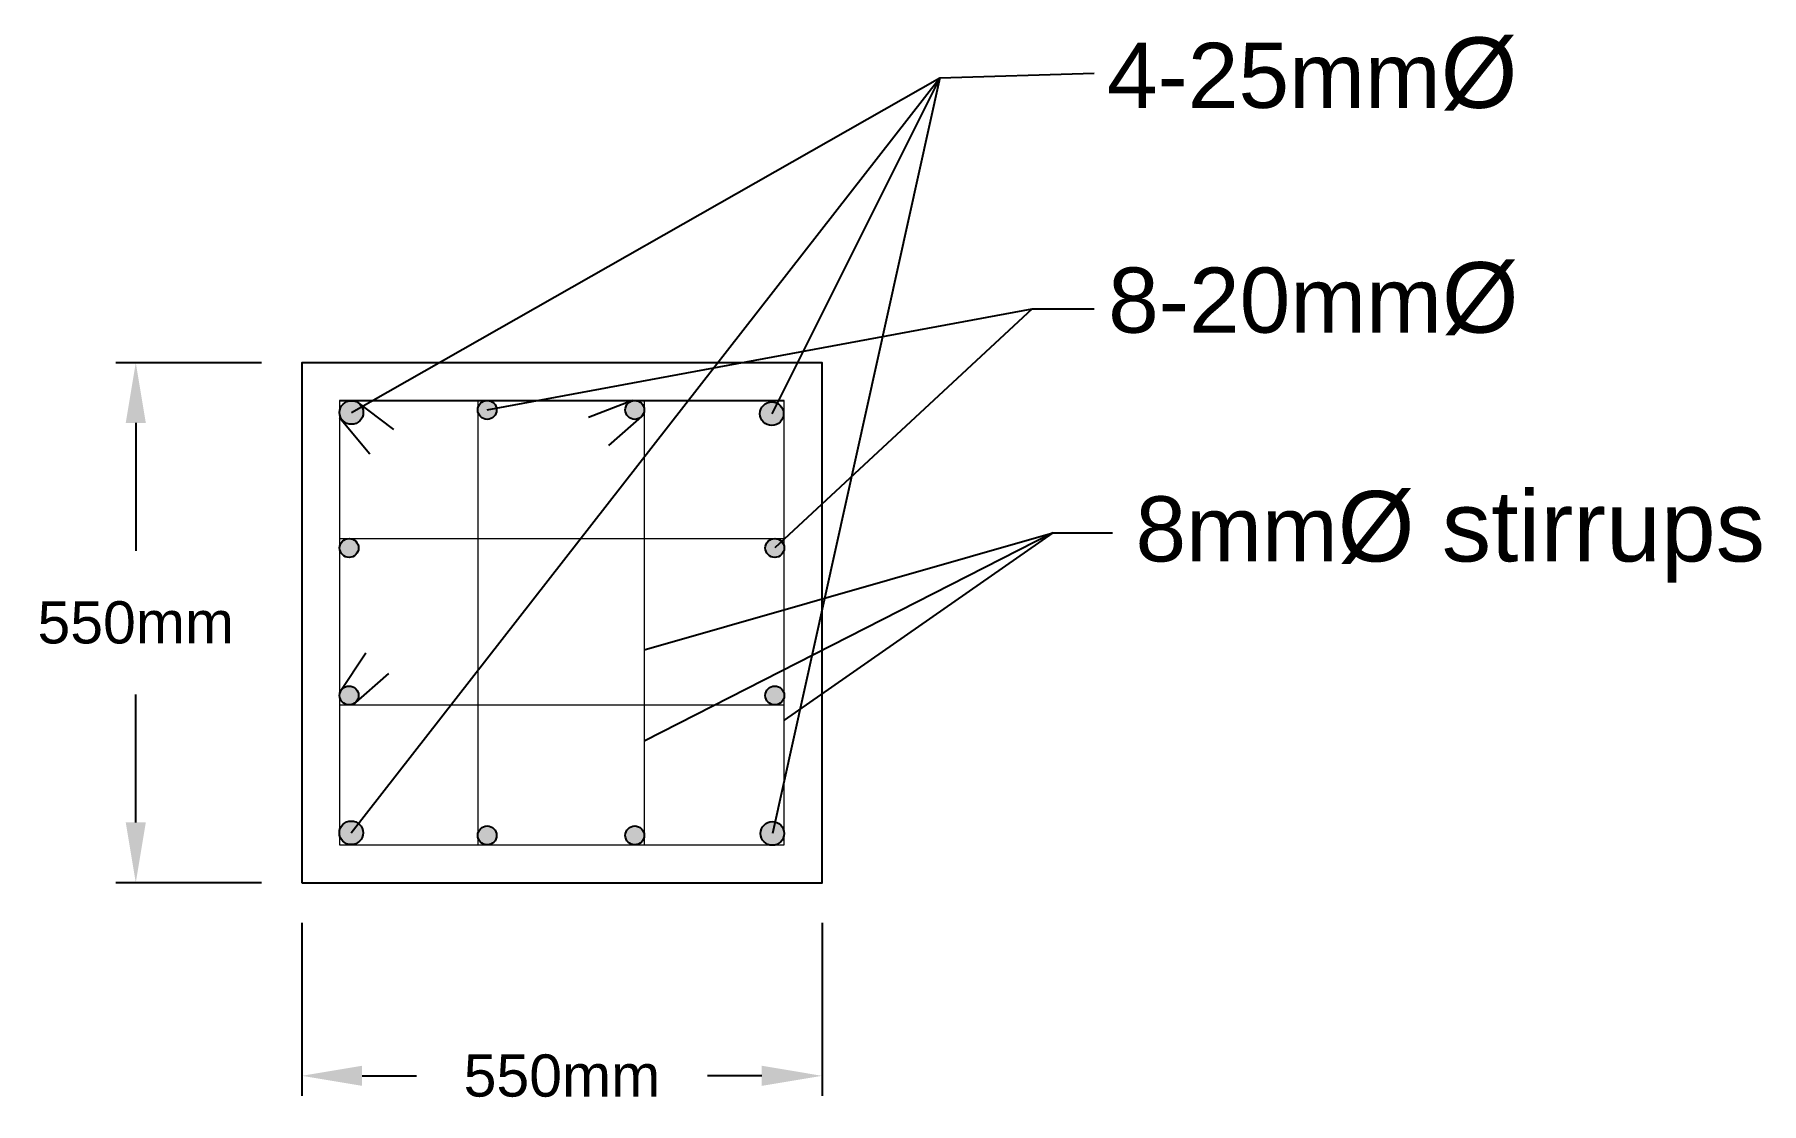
# Model space of a CAD drawing. Header units: metres. Extents: x 3 to 189, y -54 to 67.
# Drawn here: x 94.241 to 98.56, y 64.258 to 66.932 of the extents above; entities that cross this region are included whole.
import ezdxf

# ---------------------------------------------------------------- set-up
doc = ezdxf.new("R2010")
doc.units = ezdxf.units.M
doc.header["$LTSCALE"] = 0.015
doc.header["$MEASUREMENT"] = 0
doc.styles.get("Standard").update_dxf_attribs({"font": 'arial.ttf'})
doc.dimstyles.get("Standard").update_dxf_attribs({"dimscale": 1.005, "dimtxt": 0.105, "dimasz": 0.15, "dimexe": 0.05, "dimexo": 0.1, "dimgap": 0.125, "dimtad": 0, "dimtih": 1, "dimtoh": 1, "dimdec": 4, "dimzin": 0, "dimdsep": 46, "dimtxsty": 'Standard', "dimcen": 0.115, "dimadec": 3, "dimazin": 0, "dimtfac": 1, "dimtdec": 4, "dimtofl": 0, "dimtmove": 0, "dimatfit": 3, "dimfxl": 1, "dimfxlon": 1, "dimtolj": 1, "dimtzin": 0, "dimarcsym": 0})

msp = doc.modelspace()

# ---------------------------------------------------------------- texts
at = {"linetype": 'Continuous', "char_height": 0.1629075, "attachment_point": 1}
for s, width, insert in [('4-25mm{\\H1.08333x;Ø}', 1.3983542, (96.92291, 66.92514)), ('8-20mm{\\H1.08333x;Ø}', 1.3983542, (96.92589, 66.36284)), ('8mm{\\H1.08333x;Ø stirrups}', 1.841378, (96.99436, 65.79051))]:
    msp.add_mtext_dynamic_manual_height_columns(s, width=width, gutter_width=0.81454, heights=[0], dxfattribs=dict(at, insert=insert))

# ---------------------------------------------------------------- blocks, each defined once
blk = doc.blocks.new('*D62')
at = {"color": 0, "linetype": 'Continuous', "lineweight": -2, "transparency": 16777216}
for p, q in [((94.8091, 66.1113), (94.4443, 66.1113)), ((94.4945, 65.9606), (94.4945, 65.6404)), ((94.4945, 64.9612), (94.4945, 65.2814)), ((94.8091, 64.8104), (94.4443, 64.8104))]:
    blk.add_line(p, q, dxfattribs=at)
at = {"color": 0, "linetype": 'Continuous', "transparency": 16777216}
for points in [[(94.4694, 65.9606), (94.5197, 65.9606), (94.4945, 66.1113)], [(94.4694, 64.9612), (94.5197, 64.9612), (94.4945, 64.8104)]]:
    blk.add_solid(points, dxfattribs=at)
at = {"layer": 'Defpoints', "color": 0, "linetype": 'Continuous', "transparency": 16777216}
for p in [(94.9096, 66.1113), (94.4945, 64.8104), (94.9096, 64.8104)]:
    blk.add_point(p, dxfattribs=at)
at = {"color": 0, "linetype": 'Continuous', "transparency": 16777216, "insert": (94.4945, 65.4609), "char_height": 0.10552, "attachment_point": 5}
blk.add_mtext('\\A1;550mm', dxfattribs=at)
blk = doc.blocks.new('*D63')
at = {"color": 0, "linetype": 'Continuous', "lineweight": -2, "transparency": 16777216}
for p, q in [((94.9096, 64.7099), (94.9096, 64.277)), ((96.2105, 64.7099), (96.2105, 64.277)), ((95.0604, 64.3272), (95.1965, 64.3272)), ((96.0598, 64.3272), (95.9237, 64.3272))]:
    blk.add_line(p, q, dxfattribs=at)
at = {"color": 0, "linetype": 'Continuous', "transparency": 16777216}
for points in [[(95.0604, 64.3524), (95.0604, 64.3021), (94.9096, 64.3272)], [(96.0598, 64.3524), (96.0598, 64.3021), (96.2105, 64.3272)]]:
    blk.add_solid(points, dxfattribs=at)
at = {"layer": 'Defpoints', "color": 0, "linetype": 'Continuous', "transparency": 16777216}
for p in [(94.9096, 64.8104), (96.2105, 64.8104), (96.2105, 64.3272)]:
    blk.add_point(p, dxfattribs=at)
at = {"color": 0, "linetype": 'Continuous', "transparency": 16777216, "insert": (95.5601, 64.3272), "char_height": 0.10552, "attachment_point": 5}
blk.add_mtext('\\A1;550mm', dxfattribs=at)

# ---------------------------------------------------------------- dimensions: what is measured, and where the dimension line sits
at = {"linetype": 'Continuous'}
dim = msp.add_linear_dim(base=(94.49453, 64.81042), p1=(94.90962, 66.11131), p2=(94.90962, 64.81042), angle=90, text='550mm', dimstyle='Standard', override={"dimpost": 'm'}, dxfattribs=at)
dim.commit()
dim.dimension.update_dxf_attribs({"geometry": '*D62', "text_midpoint": (94.49453, 65.46086)})
dim = msp.add_linear_dim(base=(96.21051, 64.32725), p1=(94.90962, 64.81042), p2=(96.21051, 64.81042), text='550mm', dimstyle='Standard', override={"dimpost": 'm'}, dxfattribs=at)
dim.commit()
dim.dimension.update_dxf_attribs({"geometry": '*D63', "text_midpoint": (95.56007, 64.32725)})

# ---------------------------------------------------------------- hatches: boundary and pattern name
at = {"linetype": 'Continuous'}
h = msp.add_hatch(color=256, dxfattribs=at)
h.dxf.hatch_style = 1
h.paths.add_polyline_path([(95.00423, 65.98666, 1), (95.06336, 65.98666, 1)])
h.paths.add_polyline_path([(95.39686, 65.99304, 1), (95.34956, 65.99304, 1)])
h.paths.add_polyline_path([(95.71854, 65.99304, 1), (95.76584, 65.99304, 1)])
h.paths.add_polyline_path([(96.05518, 65.98363, 1), (96.11431, 65.98363, 1)])
h.paths.add_polyline_path([(95.05154, 65.64772, 1), (95.00423, 65.64772, 1)])
h.paths.add_polyline_path([(96.06859, 65.64772, 1), (96.1159, 65.64772, 1)])
h.paths.add_polyline_path([(96.06859, 65.27874, 0.3725582), (96.08885, 65.25533), (96.09565, 65.25533, 0.3725582), (96.1159, 65.27874, 1)])
h.paths.add_polyline_path([(95.05154, 65.27874, 1), (95.00423, 65.27874, 0.3725582), (95.02449, 65.25533), (95.03129, 65.25533, 0.3725582)])
h.paths.add_polyline_path([(95.00423, 64.94076), (95.00423, 64.92938, 0.907581), (95.06281, 64.93507, 0.907581)])
h.paths.add_polyline_path([(96.05676, 64.93356, 0.3382328), (96.07855, 64.90503), (96.0941, 64.90503, 0.3382328), (96.11589, 64.93356, 1)])
h.paths.add_polyline_path([(95.71854, 64.92868, 1), (95.76584, 64.92868, 1)])
h.paths.add_polyline_path([(95.34956, 64.92868, 1), (95.39686, 64.92868, 1)])

# ---------------------------------------------------------------- linework, layer by layer
for p, q in [((95.03325, 64.93507), (96.50527, 66.82394)), ((95.0338, 65.98666), (96.50527, 66.82394)), ((96.50527, 66.82394), (96.08475, 65.98363)), ((96.50527, 66.82394), (96.08633, 64.93356)), ((96.50527, 66.82394), (96.89098, 66.83544)), ((95.37321, 65.99304), (96.73606, 66.24589)), ((96.73606, 66.24589), (96.09225, 65.64772)), ((96.73606, 66.24589), (96.89098, 66.24589)), ((95.73665, 66.0167), (95.62629, 65.97448)), ((95.76584, 65.98217), (95.67652, 65.90413)), ((95.76584, 65.39281), (96.78731, 65.68536)), ((96.78731, 65.68536), (95.76584, 65.16462)), ((96.78731, 65.68536), (96.1159, 65.21728)), ((96.78731, 65.68536), (96.93663, 65.68536)), ((95.00423, 65.28596), (95.07016, 65.38516)), ((95.03771, 65.25533), (95.12704, 65.33358))]:
    msp.add_line(p, q, dxfattribs=at)
for p, q in [((95.00423, 66.0167), (96.1159, 66.0167)), ((95.04316, 66.0167), (95.13912, 65.94393)), ((95.00423, 65.97441), (95.07962, 65.88357))]:
    msp.add_line(p, q)
at = {"linetype": 'Continuous', "lineweight": 18}
for p, q in [((95.34956, 66.0167), (95.34956, 64.90503)), ((95.76584, 66.0167), (95.76584, 64.90503)), ((95.00423, 65.67137), (96.1159, 65.67137)), ((95.00423, 65.25533), (96.1159, 65.25533))]:
    msp.add_line(p, q, dxfattribs=at)
msp.add_lwpolyline([(94.90962, 64.81042), (96.21051, 64.81042), (96.21051, 66.11131), (94.90962, 66.11131)], close=True)
at = {"lineweight": 18}
msp.add_lwpolyline([(95.00423, 64.90503), (96.1159, 64.90503), (96.1159, 66.0167), (95.00423, 66.0167)], close=True, dxfattribs=at)
for centre, radius in [((95.0338, 65.98666), 0.02957), ((95.37321, 65.99304), 0.02365), ((95.74219, 65.99304), 0.02365), ((96.08475, 65.98363), 0.02957), ((95.02789, 65.64772), 0.02365), ((96.09225, 65.64772), 0.02365), ((95.02789, 65.27874), 0.02365), ((96.09225, 65.27874), 0.02365), ((95.03325, 64.93507), 0.02957), ((95.37321, 64.92868), 0.02365), ((95.74219, 64.92868), 0.02365), ((96.08633, 64.93356), 0.02957)]:
    msp.add_circle(centre, radius)

msp.set_redraw_order([(e.dxf.handle, doc.entitydb.next_handle()) for e in msp.query("TEXT MTEXT ATTDEF DIMENSION ARC_DIMENSION")])  # texts and dimensions are drawn at this point

doc.saveas('drawing.dxf')
